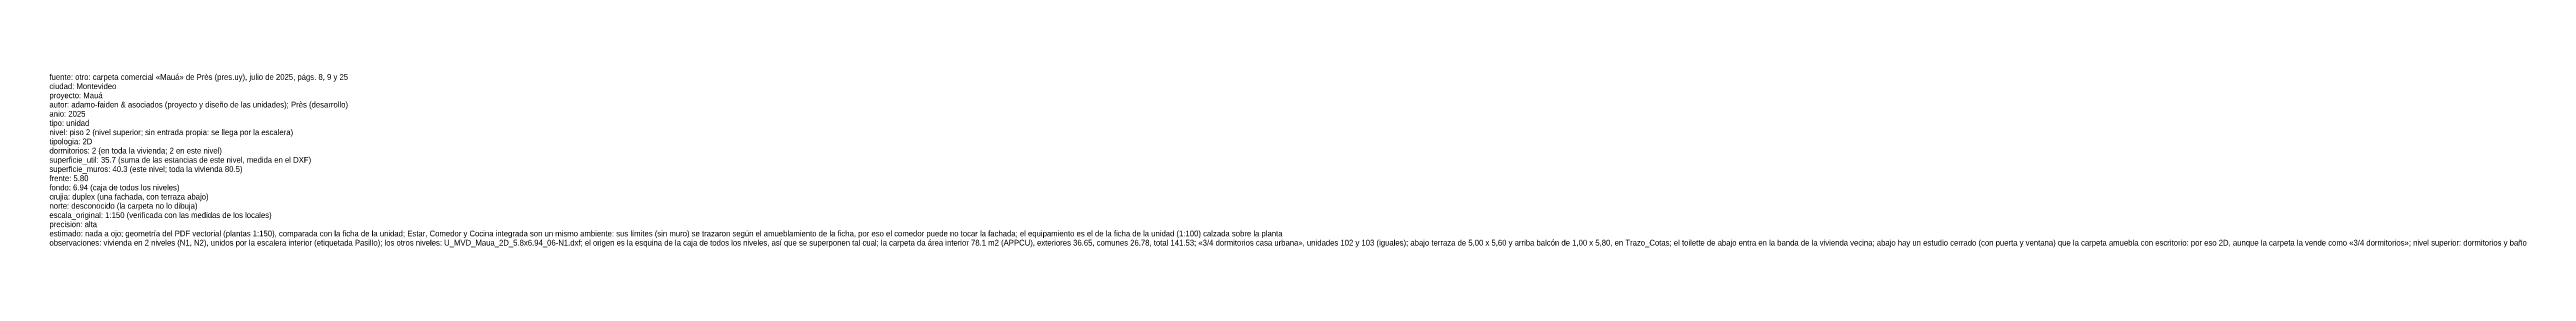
# Model space of a CAD drawing. Header units: metres. Extents: x 0 to 116, y 0 to 8.
# Drawn here: x 8.4 to 115.7, y -0.3 to 7.2 of the extents above; entities that cross this region are included whole.
import ezdxf

# ---------------------------------------------------------------- set-up
doc = ezdxf.new("R2010")
doc.units = ezdxf.units.M
doc.layers.add('Trazo_Datos', color=7, linetype='Continuous')

msp = doc.modelspace()

# ---------------------------------------------------------------- texts
at = {"layer": 'Trazo_Datos'}
for s, p in [('fuente: otro: carpeta comercial «Mauá» de Près (pres.uy), julio de 2025, págs. 8, 9 y 25', (8.39, 6.94)), ('ciudad: Montevideo', (8.39, 6.54)), ('autor: adamo-faiden & asociados (proyecto y diseño de las unidades); Près (desarrollo)', (8.39, 5.74)), ('anio: 2025', (8.39, 5.34)), ('proyecto: Mauá', (8.39, 6.14)), ('tipo: unidad', (8.39, 4.94)), ('tipologia: 2D', (8.39, 4.14)), ('nivel: piso 2 (nivel superior; sin entrada propia: se llega por la escalera)', (8.39, 4.54)), ('dormitorios: 2 (en toda la vivienda; 2 en este nivel)', (8.39, 3.74)), ('superficie_util: 35.7 (suma de las estancias de este nivel, medida en el DXF)', (8.39, 3.34)), ('frente: 5.80', (8.39, 2.54)), ('fondo: 6.94 (caja de todos los niveles)', (8.39, 2.14)), ('superficie_muros: 40.3 (este nivel; toda la vivienda 80.5)', (8.39, 2.94)), ('crujia: duplex (una fachada, con terraza abajo)', (8.39, 1.74)), ('escala_original: 1:150 (verificada con las medidas de los locales)', (8.39, 0.94)), ('norte: desconocido (la carpeta no lo dibuja)', (8.39, 1.34)), ('estimado: nada a ojo; geometría del PDF vectorial (plantas 1:150), comparada con la ficha de la unidad; Estar, Comedor y Cocina integrada son un mismo ambiente: sus límites (sin muro) se trazaron según el amueblamiento de la ficha, por eso el comedor puede no tocar la fachada; el equipamiento es el de la ficha de la unidad (1:100) calzada sobre la planta', (8.39, 0.14)), ('observaciones: vivienda en 2 niveles (N1, N2), unidos por la escalera interior (etiquetada Pasillo); los otros niveles: U_MVD_Maua_2D_5.8x6.94_06-N1.dxf; el origen es la esquina de la caja de todos los niveles, así que se superponen tal cual; la carpeta da área interior 78.1 m2 (APPCU), exteriores 36.65, comunes 26.78, total 141.53; «3/4 dormitorios casa urbana», unidades 102 y 103 (iguales); abajo terraza de 5,00 x 5,60 y arriba balcón de 1,00 x 5,80, en Trazo_Cotas; el toilette de abajo entra en la banda de la vivienda vecina; abajo hay un estudio cerrado (con puerta y ventana) que la carpeta amuebla con escritorio: por eso 2D, aunque la carpeta la vende como «3/4 dormitorios»; nivel superior: dormitorios y baño', (8.39, -0.26)), ('precision: alta', (8.39, 0.54))]:
    msp.add_text(s, height=0.25, dxfattribs=at).set_placement(p)

doc.saveas('drawing.dxf')
